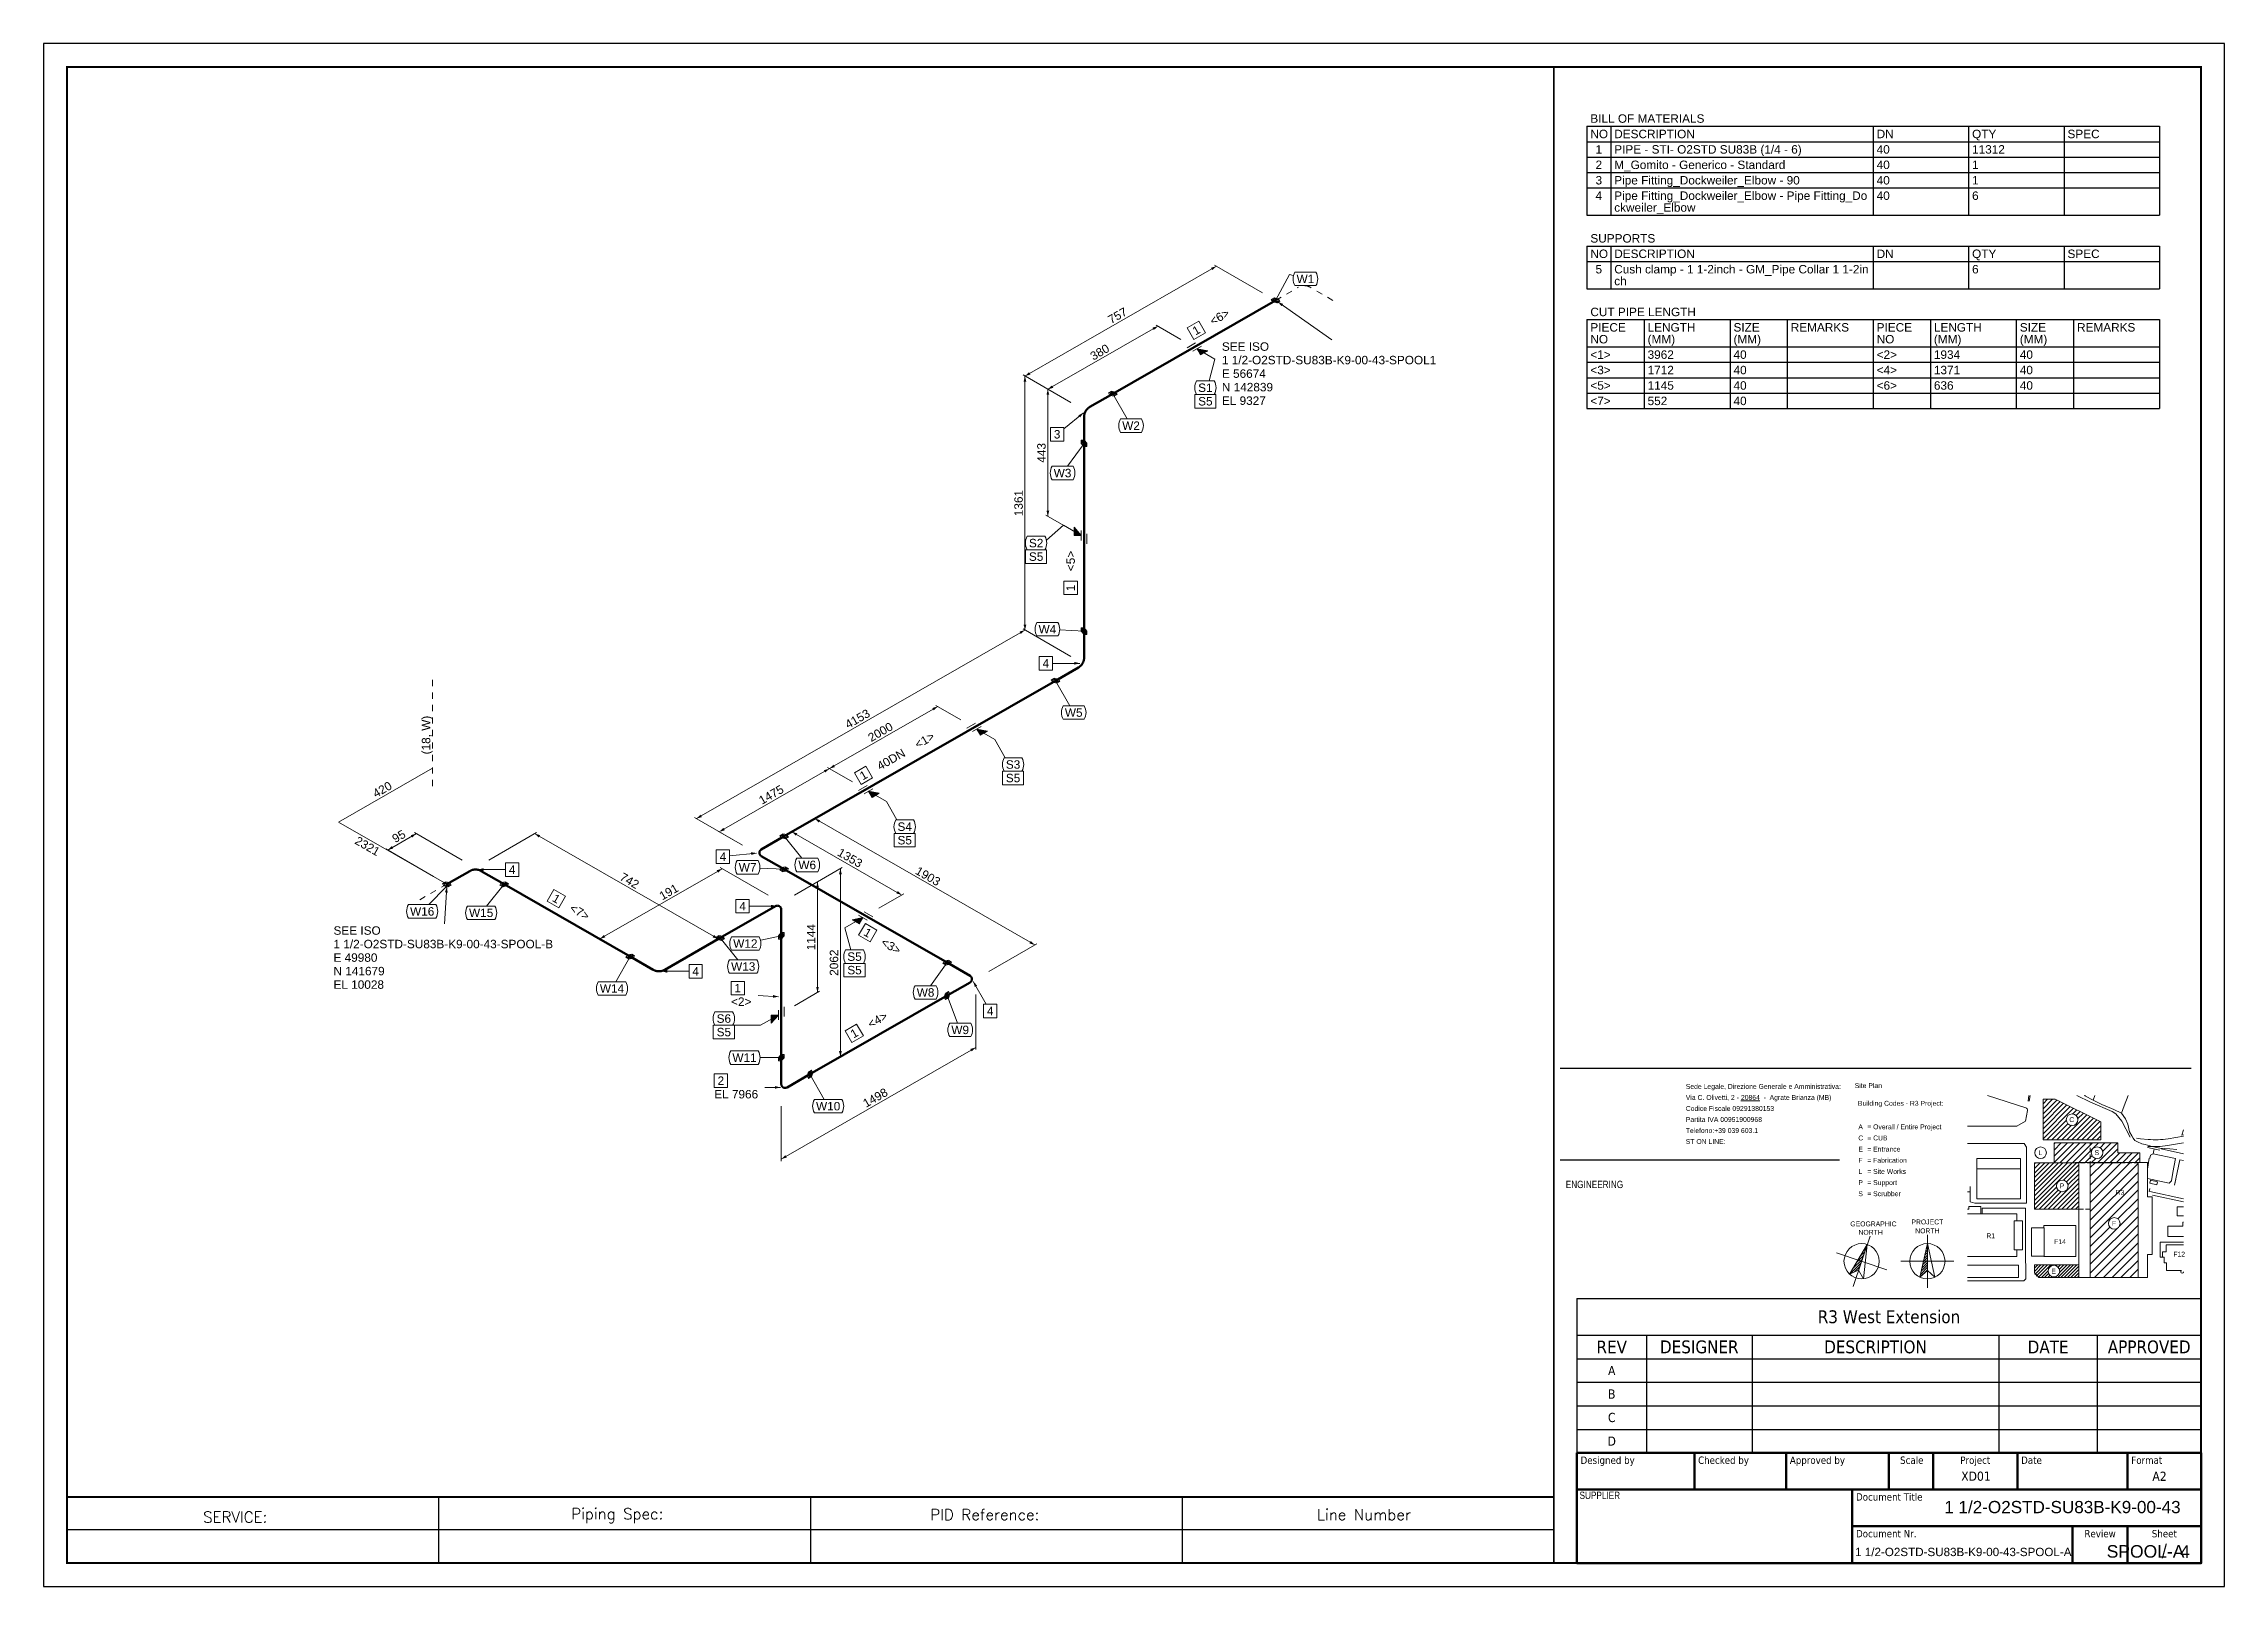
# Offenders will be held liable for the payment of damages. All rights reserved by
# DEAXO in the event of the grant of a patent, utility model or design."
# Model space of a CAD drawing. Header units: metres. Extents: x 6 to 600, y 9 to 429.
import ezdxf
from ezdxf.enums import TextEntityAlignment as Align

# ---------------------------------------------------------------- set-up
doc = ezdxf.new("R2010")
doc.units = ezdxf.units.M
doc.header["$MEASUREMENT"] = 0
for name, color, linetype, lineweight in [('BDRTEXT', 2, 'Continuous', 20), ('BOMTEXT', 2, 'Continuous', 20), ('CONTINUATION', 7, 'Continuous', 0), ('DIM', 7, 'Continuous', 0), ('G-____-TTLB-OTLN', 7, 'Continuous', 13), ('G-____-TTLB-WIDE', 7, 'Continuous', 30), ('JONTNO', 2, 'Continuous', 0), ('LEADLINE', 2, 'Continuous', 0), ('MESSAGE', 2, 'Continuous', 0), ('Pipe', 1, 'Continuous', 50), ('PTNO', 2, 'Continuous', 0), ('SYMBOL', 7, 'Continuous', 0), ('Symbol (ISO)', 7, 'Continuous', 25), ('Title (ISO)', 7, 'Continuous', 50)]:
    doc.layers.add(name, color=color, linetype=linetype, lineweight=lineweight)
doc.styles.add('Arial', font='')
doc.styles.add('Arial_1', font='', dxfattribs={"width": 0.8, "height": 2})
doc.styles.add('Note Text (ISO)', font='', dxfattribs={"height": 2.5})
doc.styles.add('RomanS', font='romans.shx')
doc.styles.add('Text Style41', font='')
doc.styles.get('Arial').set_extended_font_data('Arial')
doc.styles.get('Arial_1').set_extended_font_data('Arial')
doc.styles.get('Note Text (ISO)').set_extended_font_data('Tahoma')
doc.styles.get('Text Style41').set_extended_font_data('Tahoma')

msp = doc.modelspace()

# ---------------------------------------------------------------- texts
at = {"color": 7, "linetype": 'ByBlock', "lineweight": -2, "style": 'RomanS'}
for s, p in [('Piping Spec:', (149.93, 27.32)), ('PID Reference:', (247.72, 27.09)), ('Line Number', (353.07, 27.09)), ('SERVICE:', (49.67, 26.43))]:
    msp.add_text(s, height=3, dxfattribs=at).set_placement(p)
at = {"layer": 'BDRTEXT', "style": 'Arial'}
for s, height, p in [('1 1/2-O2STD-SU83B-K9-00-43', 3.3303, (556.11, 30.66)), ('1 1/2-O2STD-SU83B-K9-00-43-SPOOL-A', 2.2663, (529.11, 18.44)), ('SPOOL-A', 3.41, (578.75, 18.59)), ('4', 3.41, (589.5, 18.54))]:
    msp.add_text(s, height=height, dxfattribs=at).set_placement(p, align=Align.MIDDLE_CENTER)
at = {"layer": 'BOMTEXT', "style": 'Arial'}
for s, p in [('BILL OF MATERIALS', (427.53, 407.53)), ('NO', (427.53, 403.33)), ('DESCRIPTION', (434.03, 403.33)), ('DN', (505.51, 403.33)), ('QTY', (531.5, 403.33)), ('SPEC', (557.49, 403.33)), ('PIPE - STI- O2STD SU83B (1/4 - 6)', (434.03, 399.13)), ('40', (505.51, 399.13)), ('11312', (531.5, 399.13)), ('M_Gomito - Generico - Standard', (434.03, 394.93)), ('Pipe Fitting_Dockweiler_Elbow - 90', (434.03, 390.73)), ('40', (505.51, 394.93)), ('40', (505.51, 390.73)), ('1', (531.5, 394.93)), ('1', (531.5, 390.73)), ('Pipe Fitting_Dockweiler_Elbow - Pipe Fitting_Do', (434.03, 386.53)), ('40', (505.51, 386.53)), ('6', (531.5, 386.53)), ('ckweiler_Elbow', (434.03, 383.31)), ('SUPPORTS', (427.53, 374.91)), ('NO', (427.53, 370.71)), ('Cush clamp - 1 1-2inch - GM_Pipe Collar 1 1-2in', (434.03, 366.51)), ('DESCRIPTION', (434.03, 370.71)), ('DN', (505.51, 370.71)), ('QTY', (531.5, 370.71)), ('6', (531.5, 366.51)), ('SPEC', (557.49, 370.71)), ('ch', (434.03, 363.29)), ('CUT PIPE LENGTH', (427.53, 354.88)), ('PIECE', (427.53, 350.68)), ('LENGTH', (443.12, 350.68)), ('SIZE', (466.52, 350.68)), ('REMARKS', (482.11, 350.68)), ('PIECE', (505.51, 350.68)), ('LENGTH', (521.1, 350.68)), ('SIZE', (544.5, 350.68)), ('REMARKS', (560.09, 350.68)), ('<1>', (427.53, 343.26)), ('NO', (427.53, 347.46)), ('3962', (443.12, 343.26)), ('(MM)', (443.12, 347.46)), ('40', (466.52, 343.26)), ('(MM)', (466.52, 347.46)), ('<2>', (505.51, 343.26)), ('NO', (505.51, 347.46)), ('(MM)', (521.1, 347.46)), ('1934', (521.1, 343.26)), ('40', (544.5, 343.26)), ('(MM)', (544.5, 347.46)), ('<3>', (427.53, 339.06)), ('1712', (443.12, 339.06)), ('40', (466.52, 339.06)), ('<4>', (505.51, 339.06)), ('1371', (521.1, 339.06)), ('40', (544.5, 339.06)), ('<5>', (427.53, 334.86)), ('<7>', (427.53, 330.66)), ('552', (443.12, 330.66)), ('1145', (443.12, 334.86)), ('40', (466.52, 334.86)), ('40', (466.52, 330.66)), ('<6>', (505.51, 334.86)), ('636', (521.1, 334.86)), ('40', (544.5, 334.86))]:
    msp.add_text(s, height=2.3, dxfattribs=at).set_placement(p)
for s, p in [('1', (429.83, 399.13)), ('3', (429.83, 390.73)), ('2', (429.83, 394.93)), ('4', (429.83, 386.53)), ('5', (429.83, 366.51))]:
    msp.add_text(s, height=2.3, dxfattribs=at).set_placement(p, align=Align.CENTER)
at = {"layer": 'DIM', "style": 'Arial'}
for s, rotation, p in [('757', 29.83753, (298.74, 355.04)), ('380', 29.83753, (293.89, 345.08)), ('443', 90, (278.01, 317.67)), ('1361', 90, (271.78, 303.99)), ('(18, W)', 90, (110.39, 240.84)), ('4153', 29.83757, (227.91, 245.27)), ('2000', 29.83757, (234.15, 241.67)), ('420', 29.83757, (98.47, 226.02)), ('1475', 29.83757, (204.4, 224.61)), ('95', 29.83757, (102.97, 213.28)), ('2321', 330.16243, (94.43, 210.61)), ('1353', 330.16243, (225.88, 207.41)), ('742', 330.16243, (165.82, 201.19)), ('1903', 330.16243, (247.11, 202.41)), ('191', 29.83757, (176.5, 198.13)), ('1144', 90, (215.27, 185.81)), ('2062', 90, (221.5, 178.87)), ('1498', 29.83757, (232.76, 142.11))]:
    msp.add_text(s, height=2.3, rotation=rotation, dxfattribs=at).set_placement(p, align=Align.MIDDLE_CENTER)
at = {"layer": 'G-____-TTLB-OTLN', "lineweight": 9, "style": 'Arial'}
for s, p in [('Site Plan', (499.53, 144.74)), ('Building Codes - R3 Project:', (500.41, 139.92)), ('C', (557.99, 135.48)), ('A', (500.52, 133.51)), ('C', (500.52, 130.48)), ('= Overall / Entire Project', (502.95, 133.51)), ('= CUB', (502.95, 130.48)), ('E', (500.52, 127.44)), ('F', (500.52, 124.4)), ('= Entrance', (502.95, 127.44)), ('= Fabrication', (502.95, 124.4)), ('L', (549.59, 126.49)), ('S', (564.86, 126.49)), ('L', (500.52, 121.36)), ('P', (500.52, 118.33)), ('= Site Works', (502.95, 121.36)), ('= Support', (502.95, 118.33)), ('S', (500.52, 115.29)), ('= Scrubber', (502.95, 115.29)), ('P', (555.37, 117.44)), ('R3', (570.59, 115.68)), ('F', (569.6, 107.25)), ('R1', (535.39, 103.85)), ('F14', (553.88, 102.25)), ('E', (553.08, 94.24)), ('F12', (586.32, 98.84))]:
    msp.add_text(s, height=1.33, dxfattribs=at).set_placement(p)
for s, p in [('GEOGRAPHIC', (504.63, 107.09)), ('PROJECT', (519.32, 107.62)), ('NORTH', (503.86, 104.79)), ('NORTH', (519.32, 105.19))]:
    msp.add_text(s, height=1.33, dxfattribs=at).set_placement(p, align=Align.CENTER)
at = {"layer": 'G-____-TTLB-OTLN', "lineweight": 9, "attachment_point": 1}
for s, insert, char_height, width, style in [('Via C. Olivetti, 2 - ', (453.52, 142.84), 1.33, 18.1967, 'Arial'), ('Sede Legale, Direzione Generale e Amministrativa: ', (453.52, 145.84), 1.33, 52.0239, 'Arial'), ('\\L20864', (468.54, 142.84), 1.33, 6.2211, 'Arial'), ('  -  Agrate Brianza (MB) ', (473.67, 142.84), 1.33, 24.1845, 'Arial'), ('Codice Fiscale 09291380153 ', (453.52, 139.84), 1.33, 29.939, 'Arial'), ('Partita IVA 00951900968', (453.52, 136.84), 1.33, 24.9621, 'Arial'), ('Telefono:+39 039 603.1  ', (453.52, 133.84), 1.33, 25.1177, 'Arial'), ('ST ON LINE:', (453.52, 130.84), 1.33, 13.1421, 'Arial'), ('ENGINEERING', (420.83, 119.5), 2, 6.9266, 'Arial_1'), ('SUPPLIER', (424.58, 34.85), 2, 13.7249, 'Arial_1')]:
    msp.add_mtext(s, dxfattribs=dict(at, insert=insert, char_height=char_height, width=width, style=style))
at = {"layer": 'JONTNO', "style": 'Arial'}
for s, p in [('W1', (349.91, 363.88)), ('W2', (302.42, 323.92)), ('W3', (283.76, 311.01)), ('W4', (279.64, 268.5)), ('W5', (286.8, 245.81)), ('W7', (197.98, 203.66)), ('W6', (214.22, 204.33)), ('W16', (109.34, 191.67)), ('W15', (125.4, 191.29)), ('W12', (197.36, 182.92)), ('W13', (196.78, 176.67)), ('W14', (161.04, 170.69)), ('W8', (246.45, 169.61)), ('W9', (255.88, 159.42)), ('W11', (197.14, 151.86)), ('W10', (219.92, 138.65))]:
    msp.add_text(s, height=2.3, dxfattribs=at).set_placement(p, align=Align.CENTER)
for s, p in [('S1', (320.7, 334.24)), ('S5', (320.7, 330.56)), ('S2', (274.6, 291.95)), ('S5', (274.6, 288.27)), ('S3', (268.32, 231.67)), ('S5', (268.32, 227.99)), ('S4', (238.81, 214.74)), ('S5', (238.81, 211.06)), ('S5', (225.14, 179.37)), ('S5', (225.14, 175.69)), ('S6', (189.54, 162.5)), ('S5', (189.54, 158.82))]:
    msp.add_text(s, height=2.3, dxfattribs=at).set_placement(p)
at = {"layer": 'MESSAGE', "style": 'Arial'}
for s, p in [('SEE ISO', (327.16, 345.45)), ('1 1/2-O2STD-SU83B-K9-00-43-SPOOL1', (327.16, 341.77)), ('E 56674', (327.16, 338.09)), ('N 142839', (327.16, 334.41)), ('EL 9327', (327.16, 330.73)), ('SEE ISO', (85.18, 186.47)), ('1 1/2-O2STD-SU83B-K9-00-43-SPOOL-B', (85.18, 182.79)), ('E 49980', (85.18, 179.11)), ('N 141679', (85.18, 175.43)), ('EL 10028', (85.18, 171.75))]:
    msp.add_text(s, height=2.3, dxfattribs=at).set_placement(p)
at = {"layer": 'PTNO', "style": 'Arial'}
for s, rotation, p in [('1', 29.83752, (320.19, 351.03)), ('<6>', 29.83752, (326.54, 354.67)), ('<5>', 90, (285.96, 288.22)), ('1', 90, (285.96, 280.89)), ('<1>', 29.83757, (246.18, 239.44)), ('40DN', 29.83757, (237.05, 234.2)), ('1', 29.83757, (229.54, 229.89)), ('1', 330.16243, (145.89, 196.31)), ('<7>', 330.16243, (152.24, 192.66)), ('1', 330.16243, (230.7, 187.02)), ('<3>', 330.16243, (237.06, 183.38)), ('1', 29.83757, (227.02, 159.64)), ('<4>', 29.83757, (233.37, 163.29))]:
    msp.add_text(s, height=2.3, rotation=rotation, dxfattribs=at).set_placement(p, align=Align.MIDDLE_CENTER)
for s, p in [('3', (282.28, 321.57)), ('4', (279.22, 259.21)), ('4', (191.25, 206.57)), ('4', (133.85, 203.05)), ('4', (196.62, 193.1)), ('4', (183.83, 175.37)), ('4', (264.05, 164.57))]:
    msp.add_text(s, height=2.3, dxfattribs=at).set_placement(p, align=Align.CENTER)
for s, p in [('1', (194.4, 170.79)), ('<2>', (193.48, 167.11)), ('EL 7966', (188.88, 141.91)), ('2', (189.8, 145.59))]:
    msp.add_text(s, height=2.3, dxfattribs=at).set_placement(p)
at = {"layer": 'Symbol (ISO)', "attachment_point": 5, "style": 'Note Text (ISO)'}
for s, insert, char_height in [('R3 West Extension', (508.87, 82.44), 3.5), ('REV', (433.35, 74.24), 3.5), ('DESIGNER', (457.19, 74.24), 3.5), ('DESCRIPTION', (505.19, 74.24), 3.5), ('DATE', (552.21, 74.24), 3.5), ('APPROVED', (579.74, 74.24), 3.5), ('A', (433.35, 67.83), 2.5), ('B', (433.35, 61.43), 2.5), ('C', (433.35, 55.03), 2.5), ('D', (433.35, 48.62), 2.5), ('A2', (582.56, 39.05), 2.5)]:
    msp.add_mtext(s, dxfattribs=dict(at, insert=insert, char_height=char_height))
at = {"layer": 'Symbol (ISO)', "insert": (532.56, 39.05), "char_height": 2.5, "width": 3.0374, "attachment_point": 5, "style": 'Note Text (ISO)'}
msp.add_mtext('XD01', dxfattribs=at)
at = {"layer": 'Title (ISO)', "style": 'Text Style41'}
for s, p in [('Designed by', (424.87, 44.42)), ('Checked by', (456.87, 44.42)), ('Approved by', (481.87, 44.42)), ('Date', (544.87, 44.42)), ('Format', (574.87, 44.42)), ('Document Title', (499.9, 34.42)), ('Document Nr.', (499.9, 24.42))]:
    msp.add_text(s, height=2, dxfattribs=at).set_placement(p, align=Align.TOP_LEFT)
msp.add_text('Scale', height=2, dxfattribs=at).set_placement((518.25, 44.42), align=Align.TOP_RIGHT)
for s, p in [('Project', (532.37, 44.42)), ('Review', (566.37, 24.42)), ('Sheet', (583.87, 24.42))]:
    msp.add_text(s, height=2, dxfattribs=at).set_placement(p, align=Align.TOP_CENTER)
at = {"layer": 'Title (ISO)', "style": 'Note Text (ISO)'}
msp.add_text('  /  ', height=3.5, dxfattribs=at).set_placement((583.87, 18.92), align=Align.MIDDLE_CENTER)

# ---------------------------------------------------------------- linework, layer by layer
at = {"lineweight": -3}
for p, q in [((426.58, 406.58), (582.54, 406.58)), ((426.58, 406.58), (426.58, 382.36)), ((433.08, 406.58), (433.08, 382.36)), ((504.56, 406.58), (504.56, 382.36)), ((530.55, 406.58), (530.55, 382.36)), ((556.54, 406.58), (556.54, 382.36)), ((582.54, 406.58), (582.54, 382.36)), ((426.58, 402.38), (582.54, 402.38)), ((426.58, 398.18), (582.54, 398.18)), ((426.58, 393.98), (582.54, 393.98)), ((426.58, 389.78), (582.54, 389.78)), ((426.58, 382.36), (582.54, 382.36)), ((426.58, 373.96), (582.54, 373.96)), ((426.58, 373.96), (426.58, 362.34)), ((426.58, 369.76), (582.54, 369.76)), ((433.08, 373.96), (433.08, 362.34)), ((504.56, 373.96), (504.56, 362.34)), ((530.55, 373.96), (530.55, 362.34)), ((556.54, 373.96), (556.54, 362.34)), ((582.54, 373.96), (582.54, 362.34)), ((426.58, 362.34), (582.54, 362.34)), ((426.58, 353.93), (582.54, 353.93)), ((426.58, 353.93), (426.58, 329.71)), ((442.17, 353.93), (442.17, 329.71)), ((465.57, 353.93), (465.57, 329.71)), ((481.16, 353.93), (481.16, 329.71)), ((504.56, 353.93), (504.56, 329.71)), ((520.15, 353.93), (520.15, 329.71)), ((543.55, 353.93), (543.55, 329.71)), ((559.14, 353.93), (559.14, 329.71)), ((582.54, 353.93), (582.54, 329.71)), ((582.54, 353.93), (582.54, 329.71)), ((426.58, 346.51), (582.54, 346.51)), ((426.58, 342.31), (582.54, 342.31)), ((426.58, 338.11), (582.54, 338.11)), ((426.58, 333.91), (582.54, 333.91)), ((426.58, 329.71), (582.54, 329.71))]:
    msp.add_line(p, q, dxfattribs=at)
at = {"linetype": 'Continuous'}
for p, q in [((113.82, 33.42), (113.82, 15.42)), ((215.07, 33.42), (215.07, 15.42)), ((316.32, 33.42), (316.32, 15.42))]:
    msp.add_line(p, q, dxfattribs=at)
for p, q in [((417.57, 33.42), (317.57, 33.42)), ((417.57, 24.42), (12.57, 24.42))]:
    msp.add_line(p, q)
msp.add_lwpolyline([(6.22, 9.07), (600.22, 9.07), (600.22, 429.07), (6.22, 429.07)], close=True)
msp.add_lwpolyline([(12.57, 15.42, 0.508, 0.508, 0), (593.87, 15.42, 0.508, 0.508, 0), (593.87, 422.72, 0.508, 0.508, 0), (12.57, 422.72, 0.508, 0.508, 0)], format="xyseb", close=True)
at = {"linetype": 'ByBlock', "lineweight": -2}
for points in [[(417.57, 422.72, 0.5, 0.5, 0), (417.57, 15.42, 0.5, 0.5, 0)], [(417.57, 33.42, 0.5, 0.5, 0), (12.57, 33.42, 0.5, 0.5, 0)]]:
    msp.add_lwpolyline(points, format="xyseb", dxfattribs=at)
at = {"layer": 'CONTINUATION'}
for points in [[(347.7, 362.57), (348.05, 362.76)], [(351.17, 362.76), (351.12, 362.79), (351.08, 362.82), (351.03, 362.84), (350.98, 362.87), (350.93, 362.89), (350.88, 362.91), (350.83, 362.93), (350.78, 362.96), (350.73, 362.98), (350.68, 362.99), (350.62, 363.01), (350.57, 363.03), (350.52, 363.05), (350.47, 363.06), (350.41, 363.08), (350.36, 363.09), (350.31, 363.1), (350.25, 363.11), (350.2, 363.12), (350.15, 363.13), (350.09, 363.14), (350.04, 363.15), (349.98, 363.16), (349.93, 363.16), (349.87, 363.17), (349.82, 363.17), (349.76, 363.18), (349.71, 363.18), (349.65, 363.18), (349.6, 363.18), (349.55, 363.18)], [(351.52, 362.57), (351.17, 362.76)], [(341.8, 359.18), (343.28, 360.03)], [(344.75, 360.87), (346.23, 361.72)], [(354.47, 360.87), (352.99, 361.72)], [(357.42, 359.18), (355.94, 360.03)], [(110.15, 196.84), (108.67, 196)], [(113.1, 198.54), (111.62, 197.69)], [(116.05, 200.23), (114.57, 199.38)]]:
    msp.add_lwpolyline(points, dxfattribs=at)
at = {"layer": 'DIM'}
for p, q in [((273.53, 338.56), (325.7, 368.48)), ((338.2, 361.26), (325.18, 368.78)), ((279.76, 334.96), (309.75, 352.16)), ((316.02, 348.54), (309.23, 352.46)), ((286.03, 331.34), (273.01, 338.86)), ((286.03, 331.34), (273.01, 338.86)), ((273.53, 338.56), (273.53, 269.42)), ((286.03, 331.34), (279.24, 335.26)), ((286.03, 331.34), (279.24, 335.26)), ((279.76, 334.96), (279.76, 300.39)), ((286.03, 296.77), (279.24, 300.69)), ((184.04, 218.09), (273.53, 269.42)), ((286.03, 262.2), (273.01, 269.72)), ((286.03, 262.2), (273.01, 269.72)), ((220.26, 231.69), (249.78, 248.62)), ((256.05, 245), (249.26, 248.92)), ((190.27, 214.49), (220.26, 231.69)), ((226.53, 228.07), (219.74, 231.99)), ((226.53, 228.07), (219.74, 231.99)), ((107.75, 214), (99.94, 209.53)), ((120.25, 206.78), (107.23, 214.3)), ((127.46, 206.78), (140.48, 214.3)), ((139.96, 214), (189.94, 185.34)), ((196.55, 210.87), (183.52, 218.39)), ((196.55, 210.87), (189.75, 214.79)), ((203.75, 210.87), (216.77, 218.39)), ((203.75, 210.87), (210.54, 214.79)), ((210.02, 214.49), (240.01, 197.29)), ((216.25, 218.09), (276.23, 183.69)), ((112.45, 202.31), (99.42, 209.83)), ((191.04, 204.44), (157.73, 185.34)), ((203.54, 197.22), (190.52, 204.74)), ((210.74, 197.22), (223.77, 204.74)), ((223.25, 204.44), (223.25, 153.3)), ((210.74, 197.22), (217.54, 201.14)), ((217.02, 200.84), (217.02, 170.77)), ((233.74, 193.67), (240.53, 197.59)), ((170.23, 178.12), (157.21, 185.64)), ((177.44, 178.12), (190.46, 185.64)), ((263.72, 176.47), (276.75, 183.99)), ((210.74, 167.15), (217.54, 171.07)), ((260.12, 170.23), (260.12, 155.19)), ((207.14, 125.4), (260.12, 155.79)), ((210.74, 146.08), (223.77, 153.6)), ((207.14, 139.84), (207.14, 124.8))]:
    msp.add_line(p, q, dxfattribs=at)
for points in [[(86.53, 217.16), (112.14, 231.84)], [(116.05, 200.23), (86.53, 217.16)]]:
    msp.add_lwpolyline(points, dxfattribs=at)
for points in [[(325.7, 368.48), (324.58, 367.41), (324.21, 368.06)], [(309.75, 352.16), (308.64, 351.09), (308.26, 351.74)], [(273.53, 338.56), (274.64, 339.63), (275.02, 338.98)], [(273.53, 338.56), (273.9, 337.06), (273.15, 337.06)], [(279.76, 334.96), (280.14, 333.46), (279.39, 333.46)], [(279.76, 334.96), (280.88, 336.03), (281.25, 335.38)], [(279.76, 300.39), (279.39, 301.89), (280.14, 301.89)], [(273.53, 269.42), (272.41, 268.35), (272.04, 269)], [(273.53, 269.42), (273.15, 270.92), (273.9, 270.92)], [(249.78, 248.62), (248.66, 247.55), (248.29, 248.2)], [(220.26, 231.69), (219.15, 230.62), (218.77, 231.27)], [(220.26, 231.69), (221.38, 232.76), (221.75, 232.11)], [(107.75, 214), (106.63, 212.93), (106.26, 213.58)], [(139.96, 214), (141.45, 213.58), (141.08, 212.93)], [(184.04, 218.09), (185.15, 219.16), (185.53, 218.51)], [(190.27, 214.49), (191.39, 215.56), (191.76, 214.91)], [(210.02, 214.49), (211.51, 214.07), (211.13, 213.42)], [(216.25, 218.09), (217.74, 217.67), (217.37, 217.02)], [(99.94, 209.53), (101.05, 210.6), (101.43, 209.95)], [(191.04, 204.44), (189.92, 203.37), (189.55, 204.02)], [(223.25, 204.44), (223.63, 202.94), (222.88, 202.94)], [(217.02, 200.84), (217.39, 199.34), (216.64, 199.34)], [(240.01, 197.29), (238.52, 197.71), (238.89, 198.36)], [(157.73, 185.34), (158.84, 186.41), (159.21, 185.76)], [(189.94, 185.34), (188.45, 185.76), (188.83, 186.41)], [(276.23, 183.69), (274.74, 184.11), (275.12, 184.76)], [(217.02, 170.77), (216.64, 172.27), (217.39, 172.27)], [(223.25, 153.3), (222.88, 154.8), (223.63, 154.8)], [(260.12, 155.79), (259.01, 154.72), (258.63, 155.37)], [(207.14, 125.4), (208.26, 126.47), (208.63, 125.82)]]:
    msp.add_solid(points, dxfattribs=at)
at = {"layer": 'G-____-TTLB-OTLN', "lineweight": 9, "flags": 128}
for points in [[(535.72, 142.7), (546.15, 139.37)], [(547, 142.7), (546.74, 141.19)], [(547.02, 141.13), (547.29, 142.7)], [(560.06, 142.7), (563.75, 140.86)], [(562.35, 142.52), (562, 142.7)], [(562.42, 142.7), (562.35, 142.52)], [(564.96, 142.7), (564.49, 141.44)], [(573.98, 142.7), (572.94, 139.89)], [(546.59, 138.65), (546.08, 135.75)], [(566.54, 130.64), (550.82, 130.64), (550.82, 141.7), (554.14, 141.7), (566.54, 135.5), (566.54, 130.64)], [(550.82, 140.46), (552.06, 141.7)], [(550.82, 139.1), (553.42, 141.7)], [(566.54, 130.64), (566.54, 135.5), (554.14, 141.7), (550.82, 141.7), (550.82, 130.64), (566.54, 130.64)], [(550.82, 137.74), (554.56, 141.48)], [(550.82, 136.38), (555.47, 141.03)], [(550.82, 135.02), (556.37, 140.58)], [(550.82, 133.66), (557.28, 140.12)], [(550.82, 132.31), (558.19, 139.67)], [(550.82, 130.95), (559.09, 139.22)], [(555.95, 130.64), (562.72, 137.41)], [(557.31, 130.64), (563.62, 136.96)], [(558.86, 137.63), (560, 138.77)], [(559.8, 137.21), (560.91, 138.31)], [(560.26, 136.31), (561.81, 137.86)], [(564.49, 141.44), (562.35, 142.52)], [(563.75, 140.86), (569.65, 138.31)], [(567, 140.21), (564.49, 141.44)], [(567.73, 139.92), (567, 140.21)], [(570.15, 138.91), (567.73, 139.92)], [(569.65, 138.31), (570.64, 137.73)], [(570.15, 138.91), (572.24, 137.92)], [(570.64, 137.73), (572.29, 135.7)], [(572.94, 139.89), (572.24, 137.92)], [(572.24, 137.92), (573.25, 136.39)], [(543.68, 134.35), (530.26, 134.35)], [(543.68, 134.35), (546.08, 135.75)], [(551.88, 130.64), (557.21, 135.98)], [(553.23, 130.64), (557.65, 135.06)], [(554.59, 130.64), (558.57, 134.62)], [(558.67, 130.64), (564.53, 136.5)], [(560.03, 130.64), (565.44, 136.05)], [(561.39, 130.64), (566.34, 135.6)], [(562.75, 130.64), (566.54, 134.44)], [(564.11, 130.64), (566.54, 133.08)], [(565.46, 130.64), (566.54, 131.72)], [(572.29, 135.7), (574.56, 131.38)], [(573.25, 136.39), (573.95, 134.87)], [(573.95, 134.87), (574.42, 132.78)], [(574.42, 132.78), (574.98, 131.7)], [(574.98, 131.7), (575.4, 131.13)], [(575.4, 131.13), (575.85, 130.48)], [(576.25, 131.1), (577.33, 130.93)], [(577.33, 130.93), (579.42, 130.74)], [(584.88, 130.93), (589.13, 131.62)], [(589.13, 133.38), (588.62, 131.92)], [(588.62, 131.92), (589.13, 132)], [(530.26, 129.68), (545.66, 129.68)], [(544.72, 125.53), (532.77, 125.53)], [(532.77, 114.61), (532.77, 125.53)], [(544.72, 125.53), (544.72, 114.61)], [(545.66, 129.68), (546.29, 128.62)], [(546.29, 113.37), (546.29, 128.62)], [(577.23, 127.08), (571.2, 127.08), (571.2, 129.8), (553.87, 129.8), (553.87, 124.42), (548.47, 124.42), (548.47, 111.76), (560.57, 111.76), (560.57, 96.61), (548.47, 96.61), (548.47, 94.46), (549.75, 93.17), (579.3, 93.17), (579.3, 99.4), (580.58, 99.4), (580.58, 115.15), (579.3, 115.15), (579.3, 124.46), (577.23, 124.46), (577.23, 127.08)], [(553.83, 124.44), (559.19, 129.8)], [(553.87, 129.8), (553.86, 128.45), (553.85, 127.11), (553.84, 125.77), (553.83, 124.42)], [(553.85, 126.15), (557.49, 129.8)], [(553.86, 127.86), (555.79, 129.8)], [(553.87, 129.57), (554.1, 129.8)], [(571.2, 129.8), (566.87, 129.8), (562.54, 129.8), (558.21, 129.8), (553.87, 129.8)], [(555.52, 124.43), (560.89, 129.8)], [(557.22, 124.43), (562.58, 129.8)], [(558.92, 124.43), (564.28, 129.8)], [(560.62, 124.44), (565.98, 129.8)], [(562.32, 124.44), (564.21, 126.33)], [(563.67, 129.8), (563.67, 129.1)], [(563.67, 128.49), (563.67, 127.28)], [(563.67, 126.67), (563.67, 125.45)], [(563.67, 124.85), (563.67, 123.64)], [(564.02, 124.44), (565.18, 125.6)], [(565.72, 124.44), (571.07, 129.8)], [(566.36, 128.48), (567.68, 129.8)], [(567.08, 127.51), (569.37, 129.8)], [(567.42, 124.45), (571.2, 128.23)], [(569.12, 124.45), (571.75, 127.08)], [(570.82, 124.45), (573.45, 127.08)], [(571.2, 127.08), (571.2, 127.76), (571.2, 128.44), (571.2, 129.12), (571.2, 129.8)], [(577.23, 127.08), (575.73, 127.08), (574.22, 127.08), (572.71, 127.08), (571.2, 127.08)], [(572.52, 124.45), (575.15, 127.08)], [(574.22, 124.46), (576.84, 127.08)], [(575.85, 130.48), (576.56, 130.12)], [(575.92, 124.46), (577.23, 125.77)], [(576.56, 130.12), (577.78, 129.58)], [(577.23, 124.46), (577.23, 125.12), (577.23, 125.77), (577.23, 126.43), (577.23, 127.08)], [(577.78, 129.58), (578.62, 129.34)], [(578.62, 129.34), (580.51, 128.86)], [(579.27, 128.53), (582.67, 127.85)], [(579.77, 125.67), (579.3, 122.67)], [(579.91, 125.67), (580.07, 126.49)], [(580.07, 126.49), (580.8, 126.83)], [(580.51, 128.86), (582.64, 128.4)], [(581.07, 128.17), (580.78, 126.84)], [(580.78, 126.84), (586.95, 125.52)], [(582.64, 128.4), (585.38, 128.22)], [(589.13, 126.87), (582.98, 128.15)], [(589.13, 129.84), (584.72, 129.09)], [(585.38, 128.22), (587.29, 128.01)], [(586.16, 121.7), (586.95, 125.52)], [(588.09, 125.21), (586.61, 118.3)], [(588.09, 125.21), (589.13, 124.99)], [(532.77, 122.74), (544.72, 122.74)], [(548.47, 124.42), (548.47, 111.76)], [(548.47, 124.08), (548.81, 124.42)], [(548.47, 122.84), (550.05, 124.42)], [(548.47, 121.6), (551.29, 124.42)], [(548.47, 120.36), (552.53, 124.42)], [(548.47, 119.12), (553.77, 124.42)], [(548.47, 117.88), (555.01, 124.42)], [(548.47, 116.64), (556.25, 124.42)], [(548.47, 115.4), (557.48, 124.42)], [(548.47, 114.16), (558.72, 124.42)], [(548.47, 112.93), (559.96, 124.42)], [(548.47, 111.76), (548.47, 114.92), (548.47, 118.09), (548.47, 121.25), (548.47, 124.42)], [(548.47, 124.42), (551.49, 124.42), (554.52, 124.42), (557.55, 124.42), (560.57, 124.42)], [(552.25, 111.76), (560.57, 120.08)], [(553.49, 111.76), (560.57, 118.84)], [(553.83, 124.42), (559.68, 124.43), (565.53, 124.44), (571.38, 124.45), (577.23, 124.46)], [(553.88, 124.42), (554.98, 124.42)], [(555.58, 124.42), (556.8, 124.42)], [(556.41, 119.63), (560.57, 123.79)], [(557.2, 119.18), (560.57, 122.55)], [(557.41, 124.42), (558.62, 124.42)], [(557.61, 118.36), (560.57, 121.32)], [(559.23, 124.42), (560.44, 124.42)], [(560.57, 122.95), (560.57, 124.42)], [(560.57, 124.42), (560.57, 121.26), (560.57, 118.09), (560.57, 114.92), (560.57, 111.76)], [(560.57, 121.13), (560.57, 122.34)], [(560.57, 119.3), (560.57, 120.52)], [(561.05, 124.42), (562.26, 124.42)], [(562.87, 124.42), (564.09, 124.42)], [(563.67, 123.03), (563.67, 121.81)], [(563.67, 121.21), (563.67, 119.99)], [(563.67, 119.38), (563.67, 118.17)], [(563.69, 115.93), (572.19, 124.43)], [(563.69, 113.54), (574.58, 124.43)], [(563.69, 124.42), (566.95, 124.42), (570.21, 124.42), (573.46, 124.43), (576.72, 124.43)], [(563.69, 123.11), (565, 124.42)], [(563.69, 120.72), (567.4, 124.42)], [(563.69, 118.33), (569.79, 124.42)], [(563.69, 93.17), (563.69, 100.98), (563.69, 108.8), (563.69, 116.61), (563.69, 124.42)], [(563.69, 111.14), (576.72, 124.17)], [(563.69, 108.75), (576.72, 121.77)], [(563.69, 106.36), (576.72, 119.38)], [(564.69, 124.42), (565.9, 124.42)], [(566.51, 124.42), (567.73, 124.42)], [(568.34, 124.42), (569.55, 124.42)], [(570.16, 124.42), (571.37, 124.42)], [(571.98, 124.42), (573.19, 124.42)], [(573.8, 124.42), (575.01, 124.42)], [(575.62, 124.42), (576.72, 124.42)], [(576.72, 123.7), (576.72, 124.46)], [(576.72, 124.46), (577.23, 124.46)], [(576.72, 124.43), (576.72, 116.61), (576.72, 108.8), (576.72, 100.99), (576.72, 93.17)], [(576.72, 121.88), (576.72, 123.09)], [(576.72, 120.06), (576.72, 121.27)], [(576.72, 118.23), (576.72, 119.45)], [(579.3, 120.07), (585.17, 118.85)], [(580.11, 119.62), (579.94, 118.81)], [(579.94, 118.81), (581.83, 118.41)], [(582, 119.22), (580.11, 119.62)], [(581.83, 118.41), (582, 119.22)], [(585.81, 119.51), (585.17, 118.85)], [(586.16, 121.7), (585.81, 119.51)], [(586.97, 119.97), (586.61, 118.3)], [(530.26, 116.44), (530.96, 116.44)], [(530.96, 117.94), (530.96, 113.79)], [(532.25, 113.37), (530.96, 113.79)], [(532.25, 113.37), (546.29, 113.37)], [(544.72, 114.61), (532.77, 114.61)], [(548.54, 111.76), (554.52, 117.74)], [(549.78, 111.76), (554.98, 116.96)], [(551.01, 111.76), (555.8, 116.54)], [(554.73, 111.76), (560.57, 117.6)], [(555.97, 111.76), (560.57, 116.36)], [(557.21, 111.76), (560.57, 115.12)], [(558.45, 111.76), (560.57, 113.88)], [(560.57, 117.48), (560.57, 118.7)], [(560.57, 115.66), (560.57, 116.87)], [(560.57, 113.84), (560.57, 115.06)], [(560.57, 111.76), (560.57, 113.23)], [(563.67, 117.56), (563.67, 116.34)], [(563.67, 115.74), (563.67, 114.52)], [(563.67, 113.91), (563.67, 112.7)], [(563.69, 103.96), (576.72, 116.98)], [(571.24, 109.11), (576.72, 114.59)], [(576.72, 116.41), (576.72, 117.63)], [(576.72, 114.59), (576.72, 115.8)], [(576.72, 112.77), (576.72, 113.98)], [(579.78, 116.56), (579.95, 117.37)], [(589.13, 114.59), (579.93, 116.53)], [(580.68, 115.53), (589.13, 113.76)], [(530.58, 111.76), (530.26, 111.76)], [(530.26, 110.47), (543.68, 110.47)], [(533.86, 112.53), (530.58, 112.53)], [(530.58, 112.53), (530.58, 111.76)], [(533.86, 110.47), (533.86, 112.53)], [(546.02, 112.07), (534.29, 112.07)], [(534.29, 112.07), (534.29, 110.47)], [(542.99, 108.61), (545.23, 108.61)], [(542.99, 100.7), (542.99, 108.61)], [(543.68, 110.47), (543.68, 108.61)], [(545.23, 108.61), (545.23, 100.7)], [(546.02, 112.07), (546.02, 98.71)], [(560.57, 111.76), (557.55, 111.76), (554.52, 111.76), (551.49, 111.76), (548.47, 111.76)], [(551, 107.35), (559.73, 107.35)], [(551, 106.69), (551, 107.35)], [(559.69, 111.76), (560.57, 112.64)], [(559.73, 107.35), (559.73, 98.86)], [(560.57, 111.76), (561.82, 111.76)], [(562.42, 111.76), (563.67, 111.76)], [(563.67, 112.09), (563.67, 110.88)], [(563.67, 110.27), (563.67, 109.06)], [(563.67, 108.45), (563.67, 107.24)], [(563.69, 96.78), (576.72, 109.8)], [(563.69, 94.38), (576.72, 107.41)], [(571.55, 107.03), (576.72, 112.2)], [(576.72, 110.95), (576.72, 112.16)], [(576.72, 109.12), (576.72, 110.34)], [(576.72, 107.3), (576.72, 108.52)], [(584.81, 104.34), (584.81, 107.13)], [(584.81, 107.13), (588.89, 107.13)], [(587.39, 109.92), (587.39, 112.42)], [(587.39, 112.42), (589.13, 112.42)], [(589.13, 109.92), (587.39, 109.92)], [(588.89, 108.2), (589.13, 108.2)], [(588.89, 107.13), (588.89, 108.2)], [(498.1, 94.08), (502.96, 102.13)], [(502.96, 102.13), (498.1, 94.08), (500.6, 95.16), (502.96, 102.13)], [(503.73, 104.41), (499.1, 90.74)], [(502.96, 102.13), (501.93, 92.79)], [(501.98, 100.51), (502.63, 101.16)], [(501.98, 100.51), (502.63, 101.16)], [(517.3, 93.21), (519.32, 102.38)], [(519.32, 102.38), (517.3, 93.21), (519.32, 95.02), (519.32, 102.38)], [(519, 100.92), (519.32, 101.24)], [(519, 100.92), (519.32, 101.24)], [(519.19, 101.78), (519.32, 101.91)], [(519.19, 101.78), (519.32, 101.91)], [(519.32, 104.79), (519.32, 90.36)], [(519.32, 102.38), (521.34, 93.21)], [(547.69, 106.69), (551.13, 106.69)], [(547.69, 98.97), (547.69, 106.69)], [(551.13, 106.69), (551.13, 98.97)], [(563.67, 106.63), (563.67, 105.41)], [(563.67, 104.81), (563.67, 103.59)], [(563.67, 102.98), (563.67, 101.77)], [(563.67, 101.16), (563.67, 99.94)], [(563.69, 101.57), (569.02, 106.89)], [(563.69, 99.17), (571.11, 106.59)], [(564.88, 93.17), (576.72, 105.01)], [(567.27, 93.17), (576.72, 102.62)], [(576.72, 105.48), (576.72, 106.69)], [(576.72, 103.66), (576.72, 104.87)], [(576.72, 101.83), (576.72, 103.05)], [(576.72, 100.01), (576.72, 101.23)], [(582.73, 102.75), (582.73, 98.66)], [(582.73, 102.75), (589.13, 102.74)], [(584.41, 102.09), (589.13, 102.09)], [(584.41, 100.19), (584.41, 102.09)], [(589.13, 104.34), (584.81, 104.34)], [(494.58, 99.88), (508.25, 95.26)], [(500.6, 95.16), (498.1, 94.08)], [(498.29, 94.16), (501.27, 97.15)], [(498.29, 94.16), (501.27, 97.15)], [(498.95, 95.49), (501.61, 98.15)], [(498.95, 95.49), (501.61, 98.15)], [(499.45, 94.66), (500.93, 96.14)], [(499.45, 94.66), (500.93, 96.14)], [(499.96, 97.17), (501.95, 99.15)], [(499.96, 97.17), (501.95, 99.15)], [(501.93, 92.79), (500.6, 95.16)], [(500.97, 98.84), (502.29, 100.16)], [(500.97, 98.84), (502.29, 100.16)], [(512.11, 97.57), (526.54, 97.57)], [(517.31, 93.25), (519.32, 95.26)], [(517.31, 93.25), (519.32, 95.26)], [(517.5, 94.11), (519.32, 95.93)], [(517.5, 94.11), (519.32, 95.93)], [(517.69, 94.96), (519.32, 96.59)], [(517.69, 94.96), (519.32, 96.59)], [(517.88, 95.81), (519.32, 97.26)], [(517.88, 95.81), (519.32, 97.26)], [(518.06, 96.66), (519.32, 97.92)], [(518.06, 96.66), (519.32, 97.92)], [(518.25, 97.52), (519.32, 98.59)], [(518.25, 97.52), (519.32, 98.59)], [(518.44, 98.37), (519.32, 99.25)], [(518.44, 98.37), (519.32, 99.25)], [(518.63, 99.22), (519.32, 99.92)], [(518.63, 99.22), (519.32, 99.92)], [(518.81, 100.07), (519.32, 100.58)], [(518.81, 100.07), (519.32, 100.58)], [(543.68, 98.83), (530.26, 98.83)], [(544.15, 96.53), (530.26, 96.53)], [(545.23, 100.7), (542.99, 100.7)], [(543.68, 100.7), (543.68, 98.83)], [(544.15, 96.53), (544.15, 93.19)], [(546.12, 95.33), (546.02, 98.71)], [(546.12, 92.81), (546.12, 95.33)], [(551.13, 98.97), (547.69, 98.97)], [(548.47, 96.59), (548.48, 96.61)], [(548.47, 95.7), (549.37, 96.61)], [(548.47, 94.81), (550.26, 96.61)], [(548.47, 96.61), (551.49, 96.61), (554.52, 96.61), (557.55, 96.61), (560.57, 96.61)], [(548.47, 94.46), (548.47, 95), (548.47, 95.53), (548.47, 96.07), (548.47, 96.61)], [(548.55, 94.01), (551.15, 96.61)], [(548.92, 93.49), (552.04, 96.61)], [(549.52, 93.2), (552.93, 96.61)], [(551, 98.86), (551, 98.97)], [(559.73, 98.86), (551, 98.86)], [(553.66, 96.45), (553.82, 96.61)], [(554.42, 96.32), (554.71, 96.61)], [(554.83, 93.17), (558.27, 96.61)], [(554.94, 95.95), (555.6, 96.61)], [(555.26, 95.38), (556.49, 96.61)], [(555.32, 94.55), (557.38, 96.61)], [(555.72, 93.17), (559.16, 96.61)], [(556.61, 93.17), (560.05, 96.61)], [(557.5, 93.17), (560.57, 96.24)], [(558.39, 93.17), (560.57, 95.35)], [(560.57, 95.19), (560.57, 96.61)], [(560.57, 96.61), (560.57, 95.75), (560.57, 94.89), (560.57, 94.03), (560.57, 93.17)], [(563.67, 99.34), (563.67, 98.12)], [(563.67, 97.52), (563.67, 96.3)], [(563.67, 95.7), (563.67, 94.48)], [(569.66, 93.17), (576.72, 100.22)], [(572.06, 93.17), (576.72, 97.83)], [(574.45, 93.17), (576.72, 95.44)], [(576.72, 98.19), (576.72, 99.41)], [(576.72, 96.37), (576.72, 97.58)], [(576.72, 94.55), (576.72, 95.76)], [(583.8, 98.66), (582.73, 98.66)], [(584.41, 100.19), (583.39, 100.19)], [(583.39, 100.19), (583.39, 98.66)], [(583.8, 98.66), (583.8, 97.16)], [(583.8, 97.16), (584.48, 97.16)], [(584.48, 95.03), (584.48, 97.16)], [(519.32, 95.02), (517.3, 93.21)], [(521.34, 93.21), (519.32, 95.02)], [(530.26, 93.19), (544.15, 93.19)], [(530.26, 92.29), (545.6, 92.29)], [(545.6, 92.29), (546.12, 92.81)], [(560.57, 93.17), (557.87, 93.17), (555.16, 93.17), (552.46, 93.17), (549.75, 93.17)], [(550.38, 93.17), (552.21, 95)], [(551.27, 93.17), (552.34, 94.24)], [(552.16, 93.17), (552.72, 93.73)], [(553.05, 93.17), (553.28, 93.4)], [(553.94, 93.17), (554.12, 93.35)], [(559.28, 93.17), (560.57, 94.46)], [(560.17, 93.17), (560.57, 93.57)], [(560.57, 93.17), (560.57, 94.59)], [(563.67, 93.87), (563.67, 93.17)], [(576.72, 93.17), (573.46, 93.17), (570.21, 93.17), (566.95, 93.17), (563.69, 93.17)], [(576.72, 93.17), (576.72, 93.94)], [(584.48, 95.03), (588.49, 95.03)]]:
    msp.add_lwpolyline(points, dxfattribs=at)
at = {"layer": 'G-____-TTLB-OTLN', "lineweight": 9}
for centre, radius in [((558.74, 136.12), 1.58), ((550.17, 127.13), 1.58), ((565.55, 127.13), 1.58), ((556.06, 118.09), 1.58), ((570.24, 107.89), 1.58), ((501.42, 97.57), 4.81), ((519.32, 97.57), 4.81), ((553.78, 94.89), 1.58)]:
    msp.add_circle(centre, radius, dxfattribs=at)
for centre, radius, start, end in [((545.95, 138.76), 0.645, 350.113, 72.296), ((581.41, 152.11), 21.46, 264.68913, 279.30213), ((581.14, 150.25), 21.46, 265.20394, 279.61594), ((588.71, 94.72), 0.384, 113.88013, 357.76313), ((589.94, 94.65), 0.83, 174.50295, 189.64395)]:
    msp.add_arc(centre, radius, start, end, dxfattribs=at)
at = {"layer": 'G-____-TTLB-WIDE'}
for p, q in [((419.34, 150.15), (591.19, 150.15)), ((419.34, 125.15), (495.43, 125.15))]:
    msp.add_line(p, q, dxfattribs=at)
at = {"layer": 'JONTNO'}
for p, q in [((347.05, 366.87), (352.77, 366.87)), ((347.05, 363.19), (352.77, 363.19)), ((320.24, 337.23), (325.07, 337.23)), ((320.24, 333.55), (325.07, 333.55)), ((299.56, 326.91), (305.28, 326.91)), ((299.56, 323.23), (305.28, 323.23)), ((280.9, 314), (286.62, 314)), ((280.9, 310.32), (286.62, 310.32)), ((274.14, 294.94), (278.97, 294.94)), ((274.14, 291.26), (278.97, 291.26)), ((276.79, 271.49), (282.5, 271.49)), ((276.79, 267.81), (282.5, 267.81)), ((283.95, 248.8), (289.66, 248.8)), ((283.95, 245.12), (289.66, 245.12)), ((267.86, 234.66), (272.69, 234.66)), ((267.86, 230.98), (272.69, 230.98)), ((238.35, 217.73), (243.18, 217.73)), ((238.35, 214.05), (243.18, 214.05)), ((195.12, 206.65), (200.83, 206.65)), ((195.12, 202.97), (200.83, 202.97)), ((211.37, 207.32), (217.08, 207.32)), ((211.37, 203.64), (217.08, 203.64)), ((105.59, 194.66), (113.08, 194.66)), ((105.59, 190.98), (113.08, 190.98)), ((121.65, 194.28), (129.15, 194.28)), ((121.65, 190.6), (129.15, 190.6)), ((193.61, 185.91), (201.1, 185.91)), ((193.04, 179.66), (200.53, 179.66)), ((193.61, 182.23), (201.1, 182.23)), ((224.68, 182.36), (229.51, 182.36)), ((224.68, 178.68), (229.51, 178.68)), ((157.3, 173.68), (164.79, 173.68)), ((193.04, 175.98), (200.53, 175.98)), ((243.59, 172.6), (249.31, 172.6)), ((157.3, 170), (164.79, 170)), ((243.59, 168.92), (249.31, 168.92)), ((189.08, 165.49), (193.91, 165.49)), ((189.08, 161.81), (193.91, 161.81)), ((253.02, 162.41), (258.74, 162.41)), ((193.39, 154.85), (200.89, 154.85)), ((253.02, 158.73), (258.74, 158.73)), ((193.39, 151.17), (200.89, 151.17)), ((216.17, 141.64), (223.67, 141.64)), ((216.17, 137.96), (223.67, 137.96))]:
    msp.add_line(p, q, dxfattribs=at)
for points in [[(319.78, 329.87), (319.78, 333.55), (325.53, 333.55), (325.53, 329.87)], [(273.68, 287.58), (273.68, 291.26), (279.43, 291.26), (279.43, 287.58)], [(267.4, 227.3), (267.4, 230.98), (273.15, 230.98), (273.15, 227.3)], [(237.89, 210.37), (237.89, 214.05), (243.64, 214.05), (243.64, 210.37)], [(224.22, 175), (224.22, 178.68), (229.97, 178.68), (229.97, 175)], [(188.62, 158.13), (188.62, 161.81), (194.37, 161.81), (194.37, 158.13)]]:
    msp.add_lwpolyline(points, close=True, dxfattribs=at)
for centre, start, end in [((350.24, 365.03), 150, 210), ((349.58, 365.03), 330, 30), ((323.43, 335.39), 150, 210), ((321.89, 335.39), 330, 30), ((302.75, 325.07), 150, 210), ((302.09, 325.07), 330, 30), ((284.09, 312.16), 150, 210), ((283.43, 312.16), 330, 30), ((277.32, 293.1), 150, 210), ((275.78, 293.1), 330, 30), ((279.97, 269.65), 150, 210), ((279.32, 269.65), 330, 30), ((287.13, 246.96), 150, 210), ((286.47, 246.96), 330, 30), ((271.05, 232.82), 150, 210), ((269.5, 232.82), 330, 30), ((241.53, 215.89), 150, 210), ((239.99, 215.89), 330, 30), ((198.3, 204.81), 150, 210), ((197.65, 204.81), 330, 30), ((214.55, 205.48), 150, 210), ((213.9, 205.48), 330, 30), ((108.78, 192.82), 150, 210), ((109.9, 192.82), 330, 30), ((124.84, 192.44), 150, 210), ((125.96, 192.44), 330, 30), ((196.8, 184.07), 150, 210), ((197.92, 184.07), 330, 30), ((196.22, 177.82), 150, 210), ((197.34, 177.82), 330, 30), ((227.87, 180.52), 150, 210), ((226.33, 180.52), 330, 30), ((160.48, 171.84), 150, 210), ((161.6, 171.84), 330, 30), ((246.78, 170.76), 150, 210), ((246.12, 170.76), 330, 30), ((192.26, 163.65), 150, 210), ((190.72, 163.65), 330, 30), ((256.21, 160.57), 150, 210), ((255.55, 160.57), 330, 30), ((196.58, 153.01), 150, 210), ((197.7, 153.01), 330, 30), ((219.36, 139.8), 150, 210), ((220.48, 139.8), 330, 30)]:
    msp.add_arc(centre, 3.68, start, end, dxfattribs=at)
at = {"layer": 'LEADLINE'}
for p, q in [((345.58, 366.19), (341.8, 359.18)), ((346.59, 365.92), (345.58, 366.19)), ((357.15, 348.44), (342.42, 358.75)), ((323.66, 337.23), (325.27, 343.2)), ((301.36, 326.91), (297.44, 333.74)), ((284.09, 324.19), (289.47, 328.55)), ((285.1, 314), (289.64, 320.25)), ((279.43, 293.85), (283.98, 297.95)), ((282.96, 269.48), (289.63, 269.13)), ((281.03, 260.36), (288.47, 260.36)), ((285.75, 248.8), (281.83, 255.64)), ((268.16, 234.66), (265.3, 239.66)), ((238.65, 217.73), (235.79, 222.73)), ((193.06, 207.91), (200.44, 208.71)), ((212.74, 207.32), (207.95, 213.27)), ((132.05, 204.2), (124.6, 204.22)), ((201.29, 204.64), (207.96, 204.31)), ((111.13, 194.66), (115.85, 199.49)), ((115.45, 189.46), (116.01, 199.48)), ((115.85, 199.49), (116.05, 200.23)), ((126.88, 194.28), (131.67, 200.23)), ((198.43, 194.25), (205.87, 194.25)), ((195.29, 179.66), (190.49, 185.6)), ((201.56, 184.96), (207.14, 186.15)), ((226.1, 182.36), (224.48, 188.33)), ((162.1, 173.68), (166.02, 180.52)), ((247.78, 172.6), (252.31, 178.87)), ((182.03, 176.52), (174.58, 176.52)), ((263, 167.56), (259.45, 173.74)), ((200.83, 169.9), (206.39, 169.61)), ((255.18, 162.41), (252.32, 169.92)), ((194.37, 161.81), (201.49, 161.81)), ((201.35, 153.01), (207.14, 153.01)), ((202.63, 144.9), (206.91, 144.9)), ((218.87, 141.64), (214.95, 148.47))]:
    msp.add_line(p, q, dxfattribs=at)
for points in [[(342.42, 358.75), (343.86, 358.2), (343.43, 357.58)], [(289.47, 328.55), (288.54, 327.31), (288.07, 327.89)], [(288.47, 260.36), (286.97, 259.99), (286.97, 260.74)], [(200.44, 208.71), (198.99, 208.18), (198.91, 208.92)], [(124.6, 204.22), (126.11, 204.59), (126.1, 203.84)], [(116.01, 199.48), (116.3, 197.96), (115.55, 198)], [(205.87, 194.25), (204.37, 193.87), (204.37, 194.62)], [(174.58, 176.52), (176.08, 176.89), (176.08, 176.14)], [(259.45, 173.74), (260.52, 172.62), (259.87, 172.25)], [(206.39, 169.61), (204.88, 169.32), (204.92, 170.07)], [(206.91, 144.9), (205.41, 144.53), (205.41, 145.28)]]:
    msp.add_solid(points, dxfattribs=at)
at = {"layer": 'Pipe'}
for points in [[(297.44, 333.74), (341.8, 359.18)], [(297.44, 333.74), (291.2, 330.16)], [(291.2, 330.16), (291.11, 330.1), (291.02, 330.04), (290.93, 329.98), (290.85, 329.92), (290.76, 329.86), (290.68, 329.79), (290.61, 329.72), (290.53, 329.64), (290.46, 329.57), (290.39, 329.49), (290.32, 329.41), (290.26, 329.32), (290.2, 329.24), (290.14, 329.15), (290.08, 329.06), (290.03, 328.97), (289.98, 328.88), (289.93, 328.78), (289.89, 328.69), (289.85, 328.59), (289.81, 328.49), (289.78, 328.39), (289.75, 328.29), (289.72, 328.19), (289.7, 328.09), (289.68, 327.98), (289.66, 327.88), (289.65, 327.77), (289.64, 327.67), (289.64, 327.56), (289.64, 327.46)], [(289.64, 320.26), (289.64, 327.46)], [(289.64, 269.12), (289.64, 320.26)], [(289.64, 269.12), (289.64, 261.92)], [(288.07, 259.22), (288.16, 259.28), (288.25, 259.33), (288.34, 259.39), (288.42, 259.46), (288.51, 259.52), (288.59, 259.59), (288.66, 259.66), (288.74, 259.74), (288.81, 259.81), (288.88, 259.89), (288.95, 259.97), (289.01, 260.05), (289.08, 260.14), (289.13, 260.23), (289.19, 260.32), (289.24, 260.41), (289.29, 260.5), (289.34, 260.59), (289.38, 260.69), (289.42, 260.79), (289.46, 260.89), (289.49, 260.99), (289.52, 261.09), (289.55, 261.19), (289.57, 261.29), (289.59, 261.4), (289.61, 261.5), (289.62, 261.6), (289.63, 261.71), (289.63, 261.81), (289.64, 261.92)], [(281.83, 255.64), (207.95, 213.27)], [(281.83, 255.64), (288.07, 259.22)], [(201.71, 209.69), (201.65, 209.65), (201.59, 209.61), (201.54, 209.56), (201.49, 209.52), (201.44, 209.46), (201.4, 209.41), (201.36, 209.35), (201.32, 209.29), (201.29, 209.23), (201.26, 209.17), (201.24, 209.1), (201.22, 209.03), (201.2, 208.96), (201.19, 208.89), (201.19, 208.83), (201.19, 208.76), (201.19, 208.69), (201.2, 208.62), (201.22, 208.55), (201.24, 208.48), (201.26, 208.41), (201.29, 208.35), (201.32, 208.29), (201.36, 208.23), (201.4, 208.17), (201.44, 208.12), (201.49, 208.06), (201.54, 208.02), (201.59, 207.97), (201.65, 207.93), (201.71, 207.89)], [(207.95, 213.27), (201.71, 209.69)], [(116.05, 200.23), (122.29, 203.81)], [(125.42, 203.81), (125.32, 203.86), (125.23, 203.91), (125.13, 203.95), (125.04, 203.99), (124.94, 204.03), (124.84, 204.07), (124.74, 204.1), (124.64, 204.13), (124.53, 204.15), (124.43, 204.17), (124.33, 204.19), (124.22, 204.2), (124.12, 204.21), (124.01, 204.22), (123.91, 204.22), (123.8, 204.22), (123.7, 204.22), (123.59, 204.21), (123.49, 204.2), (123.38, 204.19), (123.28, 204.17), (123.17, 204.15), (123.07, 204.13), (122.97, 204.1), (122.87, 204.07), (122.77, 204.03), (122.67, 203.99), (122.57, 203.95), (122.48, 203.91), (122.39, 203.86), (122.29, 203.81)], [(131.66, 200.23), (125.42, 203.81)], [(207.95, 204.31), (201.71, 207.89)], [(207.95, 204.31), (252.32, 178.87)], [(131.66, 200.23), (166.03, 180.52)], [(190.49, 185.59), (205.58, 194.25)], [(207.14, 193.34), (207.14, 193.41), (207.13, 193.48), (207.12, 193.55), (207.11, 193.62), (207.09, 193.69), (207.06, 193.75), (207.03, 193.82), (207, 193.88), (206.96, 193.94), (206.92, 193.99), (206.87, 194.05), (206.82, 194.1), (206.77, 194.15), (206.71, 194.19), (206.65, 194.23), (206.59, 194.26), (206.53, 194.29), (206.46, 194.32), (206.4, 194.34), (206.33, 194.36), (206.26, 194.37), (206.19, 194.38), (206.12, 194.39), (206.05, 194.38), (205.98, 194.38), (205.91, 194.37), (205.84, 194.35), (205.77, 194.33), (205.71, 194.31), (205.64, 194.28), (205.58, 194.25)], [(207.14, 186.14), (207.14, 193.34)], [(190.49, 185.59), (175.4, 176.93)], [(207.14, 153), (207.14, 186.14)], [(166.03, 180.52), (172.27, 176.93)], [(252.32, 178.87), (258.56, 175.29)], [(172.27, 176.93), (172.37, 176.88), (172.46, 176.83), (172.55, 176.79), (172.65, 176.75), (172.75, 176.71), (172.85, 176.68), (172.95, 176.64), (173.05, 176.62), (173.15, 176.59), (173.26, 176.57), (173.36, 176.55), (173.47, 176.54), (173.57, 176.53), (173.68, 176.52), (173.78, 176.52), (173.89, 176.52), (173.99, 176.52), (174.1, 176.53), (174.2, 176.54), (174.31, 176.55), (174.41, 176.57), (174.51, 176.59), (174.62, 176.62), (174.72, 176.64), (174.82, 176.68), (174.92, 176.71), (175.02, 176.75), (175.11, 176.79), (175.21, 176.83), (175.3, 176.88), (175.4, 176.93)], [(252.32, 169.91), (258.56, 173.49)], [(258.56, 173.49), (258.62, 173.53), (258.68, 173.57), (258.73, 173.62), (258.78, 173.66), (258.83, 173.72), (258.87, 173.77), (258.91, 173.83), (258.95, 173.89), (258.98, 173.95), (259.01, 174.01), (259.03, 174.08), (259.05, 174.15), (259.06, 174.22), (259.07, 174.28), (259.08, 174.35), (259.08, 174.42), (259.07, 174.49), (259.06, 174.56), (259.05, 174.63), (259.03, 174.7), (259.01, 174.77), (258.98, 174.83), (258.95, 174.89), (258.91, 174.95), (258.87, 175.01), (258.83, 175.06), (258.78, 175.12), (258.73, 175.16), (258.68, 175.21), (258.62, 175.25), (258.56, 175.29)], [(214.95, 148.48), (252.32, 169.91)], [(207.14, 153), (207.14, 145.8)], [(207.14, 145.8), (207.15, 145.73), (207.15, 145.66), (207.17, 145.59), (207.18, 145.52), (207.2, 145.46), (207.23, 145.39), (207.26, 145.33), (207.29, 145.27), (207.33, 145.21), (207.37, 145.15), (207.42, 145.1), (207.47, 145.05), (207.52, 145), (207.58, 144.96), (207.63, 144.92), (207.69, 144.88), (207.76, 144.85), (207.82, 144.83), (207.89, 144.8), (207.96, 144.79), (208.03, 144.77), (208.1, 144.76), (208.17, 144.76), (208.24, 144.76), (208.31, 144.77), (208.38, 144.78), (208.45, 144.79), (208.51, 144.81), (208.58, 144.84), (208.64, 144.87), (208.71, 144.9)], [(214.95, 148.48), (208.71, 144.9)]]:
    msp.add_lwpolyline(points, dxfattribs=at)
at = {"layer": 'PTNO'}
for points in [[(319.54, 348.53), (317.71, 351.72), (320.84, 353.52), (322.67, 350.33)], [(280.47, 320.88), (280.47, 324.56), (284.09, 324.56), (284.09, 320.88)], [(287.8, 279.08), (284.12, 279.08), (284.12, 282.7), (287.8, 282.7)], [(277.41, 258.52), (277.41, 262.2), (281.03, 262.2), (281.03, 258.52)], [(228.89, 227.4), (227.06, 230.59), (230.2, 232.39), (232.03, 229.2)], [(189.44, 205.88), (189.44, 209.56), (193.06, 209.56), (193.06, 205.88)], [(132.05, 202.36), (132.05, 206.04), (135.66, 206.04), (135.66, 202.36)], [(143.41, 195.61), (145.24, 198.8), (148.38, 197), (146.54, 193.81)], [(194.81, 192.41), (194.81, 196.09), (198.43, 196.09), (198.43, 192.41)], [(228.22, 186.33), (230.05, 189.52), (233.19, 187.72), (231.35, 184.53)], [(182.03, 174.68), (182.03, 178.36), (185.64, 178.36), (185.64, 174.68)], [(193.48, 170.1), (193.48, 173.78), (197.1, 173.78), (197.1, 170.1)], [(262.25, 163.88), (262.25, 167.56), (265.86, 167.56), (265.86, 163.88)], [(226.36, 157.15), (224.53, 160.34), (227.67, 162.14), (229.5, 158.95)], [(188.88, 144.9), (188.88, 148.58), (192.5, 148.58), (192.5, 144.9)]]:
    msp.add_lwpolyline(points, close=True, dxfattribs=at)
at = {"layer": 'SYMBOL'}
for points in [[(340.63, 359.4), (341.42, 359.85)], [(340.63, 359.4), (342.57, 359.62)], [(341.4, 358.95), (340.63, 359.4)], [(341.02, 358.73), (340.63, 359.4)], [(341.42, 359.85), (341.02, 358.73)], [(341.02, 358.73), (342.97, 358.96)], [(342.18, 358.5), (341.02, 358.73)], [(342.97, 358.96), (341.4, 358.95)], [(341.42, 359.85), (342.57, 359.62)], [(342.18, 358.5), (341.42, 359.85)], [(342.57, 359.62), (342.18, 358.5)], [(342.97, 358.96), (342.18, 358.5)], [(342.57, 359.62), (342.97, 358.96)], [(320.02, 347.58), (317.67, 346.24)], [(321.57, 346.68), (319.22, 345.34)], [(320.4, 346.01), (323.32, 345.44)], [(321.38, 344.33), (320.4, 346.01)], [(320.4, 346.01), (325.27, 343.2)], [(320.4, 346.01), (323.22, 345.38)], [(320.4, 346.01), (323.12, 345.33)], [(320.4, 346.01), (323.02, 345.27)], [(320.4, 346.01), (322.93, 345.22)], [(320.4, 346.01), (322.83, 345.16)], [(320.4, 346.01), (322.73, 345.1)], [(320.4, 346.01), (322.63, 345.05)], [(320.4, 346.01), (322.54, 344.99)], [(320.4, 346.01), (322.44, 344.94)], [(320.4, 346.01), (322.25, 344.83)], [(320.4, 346.01), (322.16, 344.77)], [(320.4, 346.01), (322.06, 344.72)], [(320.4, 346.01), (321.96, 344.66)], [(320.4, 346.01), (321.86, 344.61)], [(320.4, 346.01), (321.77, 344.55)], [(320.4, 346.01), (321.67, 344.49)], [(320.4, 346.01), (321.57, 344.44)], [(320.4, 346.01), (321.47, 344.38)], [(323.32, 345.44), (321.38, 344.33)], [(296.27, 333.96), (297.06, 334.42)], [(298.22, 334.19), (296.27, 333.96)], [(296.27, 333.96), (297.84, 333.97)], [(296.67, 333.3), (296.27, 333.96)], [(296.67, 333.3), (297.06, 334.42)], [(298.61, 333.52), (296.67, 333.3)], [(297.82, 333.07), (296.67, 333.3)], [(297.06, 334.42), (298.22, 334.19)], [(297.06, 334.42), (297.82, 333.07)], [(297.82, 333.07), (298.22, 334.19)], [(298.61, 333.52), (297.82, 333.07)], [(297.84, 333.97), (298.61, 333.52)], [(298.22, 334.19), (298.61, 333.52)], [(288.87, 320.24), (288.87, 321.15)], [(288.87, 321.15), (289.64, 321.15)], [(288.87, 320.24), (289.64, 321.15)], [(290.41, 319.35), (288.87, 321.15)], [(288.87, 321.15), (289.64, 319.36)], [(289.64, 321.15), (290.41, 320.26)], [(289.64, 321.15), (290.41, 319.35)], [(289.64, 319.8), (288.87, 320.24)], [(289.64, 319.36), (288.87, 320.24)], [(289.64, 319.36), (290.41, 320.26)], [(290.41, 320.26), (289.64, 319.8)], [(290.41, 319.35), (289.64, 319.36)], [(290.41, 320.26), (290.41, 319.35)], [(288.86, 295.14), (283.98, 297.95)], [(286.91, 295.15), (286.91, 297.39)], [(286.91, 297.39), (288.86, 295.14)], [(288.86, 295.14), (286.91, 297.28)], [(288.86, 295.14), (286.91, 297.16)], [(288.86, 295.14), (286.91, 297.05)], [(288.86, 295.14), (286.91, 296.94)], [(288.86, 295.14), (286.91, 296.83)], [(288.86, 295.14), (286.91, 296.71)], [(288.86, 295.14), (286.91, 296.6)], [(288.86, 295.14), (286.91, 296.49)], [(288.86, 295.14), (286.91, 296.38)], [(288.86, 295.14), (286.91, 296.16)], [(288.86, 295.14), (286.91, 296.05)], [(288.86, 295.14), (286.91, 295.94)], [(288.86, 295.14), (286.91, 295.83)], [(288.86, 295.14), (286.91, 295.71)], [(288.86, 295.14), (286.91, 295.6)], [(288.86, 295.14), (286.91, 295.49)], [(288.86, 295.14), (286.91, 295.38)], [(288.86, 295.14), (286.91, 295.26)], [(288.86, 295.14), (286.91, 295.15)], [(288.86, 293.79), (288.87, 296.48)], [(290.41, 292.89), (290.41, 295.59)], [(288.86, 269.12), (288.86, 270.03)], [(288.86, 270.03), (289.64, 270.02)], [(289.64, 268.23), (288.86, 270.03)], [(288.86, 270.03), (290.41, 268.22)], [(289.64, 270.02), (288.86, 269.12)], [(288.86, 269.12), (289.64, 269.58)], [(289.64, 268.23), (288.86, 269.12)], [(289.64, 270.02), (290.41, 269.14)], [(290.41, 268.22), (289.64, 270.02)], [(289.64, 269.58), (290.41, 269.14)], [(290.41, 269.14), (289.64, 268.23)], [(290.41, 268.22), (289.64, 268.23)], [(290.41, 269.14), (290.41, 268.22)], [(112.14, 255.84), (112.14, 254.14)], [(280.66, 255.86), (281.45, 256.31)], [(280.66, 255.86), (282.6, 256.08)], [(281.43, 255.41), (280.66, 255.86)], [(281.05, 255.19), (280.66, 255.86)], [(281.45, 256.31), (281.05, 255.19)], [(281.45, 256.31), (282.6, 256.08)], [(282.21, 254.96), (281.45, 256.31)], [(282.6, 256.08), (282.21, 254.96)], [(282.6, 256.08), (283, 255.41)], [(112.14, 252.44), (112.14, 250.74)], [(281.05, 255.19), (283, 255.41)], [(282.21, 254.96), (281.05, 255.19)], [(283, 255.41), (281.43, 255.41)], [(283, 255.41), (282.21, 254.96)], [(112.14, 249.04), (112.14, 247.34)], [(112.14, 245.64), (112.14, 243.94)], [(260.05, 244.03), (257.7, 242.7)], [(112.14, 242.24), (112.14, 240.54)], [(112.14, 238.84), (112.14, 237.14)], [(261.6, 243.14), (259.25, 241.8)], [(260.43, 242.47), (263.34, 241.9)], [(261.4, 240.78), (260.43, 242.47)], [(260.43, 242.47), (265.3, 239.66)], [(260.43, 242.47), (263.24, 241.84)], [(260.43, 242.47), (263.15, 241.79)], [(260.43, 242.47), (263.05, 241.73)], [(260.43, 242.47), (262.95, 241.67)], [(260.43, 242.47), (262.85, 241.62)], [(260.43, 242.47), (262.76, 241.56)], [(260.43, 242.47), (262.66, 241.51)], [(260.43, 242.47), (262.56, 241.45)], [(260.43, 242.47), (262.46, 241.39)], [(260.43, 242.47), (262.28, 241.29)], [(260.43, 242.47), (262.18, 241.23)], [(260.43, 242.47), (262.08, 241.18)], [(260.43, 242.47), (261.99, 241.12)], [(260.43, 242.47), (261.89, 241.06)], [(260.43, 242.47), (261.79, 241.01)], [(260.43, 242.47), (261.69, 240.95)], [(260.43, 242.47), (261.6, 240.9)], [(260.43, 242.47), (261.5, 240.84)], [(263.34, 241.9), (261.4, 240.78)], [(112.14, 235.44), (112.14, 233.74)], [(112.14, 232.04), (112.14, 230.34)], [(112.14, 228.64), (112.14, 226.94)], [(230.54, 227.11), (228.18, 225.77)], [(232.08, 226.21), (229.73, 224.87)], [(230.91, 225.54), (233.83, 224.97)], [(231.89, 223.86), (230.91, 225.54)], [(230.91, 225.54), (235.79, 222.73)], [(230.91, 225.54), (233.73, 224.91)], [(230.91, 225.54), (233.63, 224.86)], [(230.91, 225.54), (233.54, 224.8)], [(230.91, 225.54), (233.44, 224.75)], [(230.91, 225.54), (233.34, 224.69)], [(230.91, 225.54), (233.24, 224.63)], [(230.91, 225.54), (233.15, 224.58)], [(230.91, 225.54), (233.05, 224.52)], [(230.91, 225.54), (232.95, 224.47)], [(230.91, 225.54), (232.76, 224.36)], [(230.91, 225.54), (232.67, 224.3)], [(230.91, 225.54), (232.57, 224.25)], [(230.91, 225.54), (232.47, 224.19)], [(230.91, 225.54), (232.37, 224.14)], [(230.91, 225.54), (232.28, 224.08)], [(230.91, 225.54), (232.18, 224.02)], [(230.91, 225.54), (232.08, 223.97)], [(230.91, 225.54), (231.98, 223.91)], [(233.83, 224.97), (231.89, 223.86)], [(206.78, 213.49), (207.57, 213.95)], [(207.18, 212.83), (207.57, 213.95)], [(207.57, 213.95), (208.73, 213.72)], [(207.57, 213.95), (208.33, 212.6)], [(208.73, 213.72), (206.78, 213.49)], [(206.78, 213.49), (208.35, 213.5)], [(207.18, 212.83), (206.78, 213.49)], [(209.12, 213.05), (207.18, 212.83)], [(208.33, 212.6), (207.18, 212.83)], [(208.33, 212.6), (208.73, 213.72)], [(209.12, 213.05), (208.33, 212.6)], [(208.35, 213.5), (209.12, 213.05)], [(208.73, 213.72), (209.12, 213.05)], [(206.79, 204.09), (207.18, 204.75)], [(209.13, 204.53), (206.79, 204.09)], [(207.58, 203.64), (206.79, 204.09)], [(206.79, 204.09), (208.73, 203.86)], [(207.18, 204.75), (208.34, 204.99)], [(207.58, 203.64), (207.18, 204.75)], [(207.18, 204.75), (209.13, 204.53)], [(208.35, 204.08), (207.58, 203.64)], [(208.73, 203.86), (207.58, 203.64)], [(208.34, 204.99), (209.13, 204.53)], [(208.73, 203.86), (208.34, 204.99)], [(208.34, 204.99), (208.35, 204.08)], [(209.13, 204.53), (208.73, 203.86)], [(114.88, 200.45), (115.67, 200.91)], [(116.83, 200.67), (114.88, 200.45)], [(114.88, 200.45), (116.45, 200.46)], [(115.28, 199.78), (114.88, 200.45)], [(115.28, 199.78), (115.67, 200.91)], [(117.22, 200.01), (115.28, 199.78)], [(116.43, 199.56), (115.28, 199.78)], [(115.67, 200.91), (116.83, 200.67)], [(115.67, 200.91), (116.43, 199.56)], [(116.43, 199.56), (116.83, 200.67)], [(117.22, 200.01), (116.43, 199.56)], [(116.45, 200.46), (117.22, 200.01)], [(116.83, 200.67), (117.22, 200.01)], [(130.5, 200.01), (130.89, 200.67)], [(132.84, 200.45), (130.5, 200.01)], [(131.29, 199.55), (130.5, 200.01)], [(130.5, 200.01), (132.44, 199.78)], [(130.89, 200.67), (132.05, 200.9)], [(131.29, 199.55), (130.89, 200.67)], [(130.89, 200.67), (132.84, 200.45)], [(132.06, 200), (131.29, 199.55)], [(132.44, 199.78), (131.29, 199.55)], [(132.05, 200.9), (132.84, 200.45)], [(132.44, 199.78), (132.05, 200.9)], [(132.05, 200.9), (132.06, 200)], [(132.84, 200.45), (132.44, 199.78)], [(229.35, 191.14), (224.48, 188.33)], [(226.43, 190.57), (229.35, 191.14)], [(228.37, 189.46), (226.43, 190.57)], [(229.35, 191.14), (226.53, 190.52)], [(229.35, 191.14), (226.63, 190.46)], [(229.35, 191.14), (226.72, 190.41)], [(229.35, 191.14), (226.82, 190.35)], [(229.35, 191.14), (226.92, 190.29)], [(229.35, 191.14), (227.02, 190.24)], [(229.35, 191.14), (227.11, 190.18)], [(229.35, 191.14), (227.21, 190.13)], [(229.35, 191.14), (227.31, 190.07)], [(229.35, 191.14), (227.49, 189.96)], [(229.35, 191.14), (227.59, 189.91)], [(229.35, 191.14), (227.69, 189.85)], [(229.35, 191.14), (227.79, 189.8)], [(229.35, 191.14), (227.88, 189.74)], [(229.35, 191.14), (227.98, 189.68)], [(229.35, 191.14), (228.08, 189.63)], [(229.35, 191.14), (228.18, 189.57)], [(230.53, 190.47), (228.19, 191.82)], [(229.35, 191.14), (228.27, 189.52)], [(229.35, 191.14), (228.37, 189.46)], [(232.08, 191.36), (229.74, 192.71)], [(189.32, 185.82), (190.11, 186.27)], [(191.27, 186.04), (189.32, 185.82)], [(189.72, 185.15), (189.32, 185.82)], [(189.32, 185.82), (190.89, 185.82)], [(189.72, 185.15), (190.11, 186.27)], [(191.66, 185.38), (189.72, 185.15)], [(190.87, 184.92), (189.72, 185.15)], [(190.11, 186.27), (191.27, 186.04)], [(190.11, 186.27), (190.87, 184.92)], [(190.87, 184.92), (191.27, 186.04)], [(191.66, 185.38), (190.87, 184.92)], [(190.89, 185.82), (191.66, 185.38)], [(191.27, 186.04), (191.66, 185.38)], [(206.36, 186.15), (207.14, 187.04)], [(207.14, 187.04), (206.36, 185.24)], [(206.36, 185.24), (207.14, 186.6)], [(206.36, 185.24), (206.36, 186.15)], [(207.14, 185.25), (206.36, 186.15)], [(206.36, 186.15), (207.91, 186.14)], [(207.14, 185.25), (206.36, 185.24)], [(207.14, 186.6), (207.91, 187.05)], [(207.14, 187.04), (207.91, 187.05)], [(207.91, 187.05), (207.14, 185.25)], [(207.91, 186.14), (207.14, 187.04)], [(207.91, 186.14), (207.14, 185.25)], [(207.91, 187.05), (207.91, 186.14)], [(164.85, 180.3), (165.25, 180.96)], [(164.85, 180.3), (167.19, 180.74)], [(165.64, 179.84), (164.85, 180.3)], [(166.8, 180.07), (164.85, 180.3)], [(165.25, 180.96), (166.4, 181.19)], [(167.19, 180.74), (165.25, 180.96)], [(165.25, 180.96), (165.64, 179.84)], [(165.63, 180.75), (166.4, 181.19)], [(165.64, 179.84), (165.63, 180.75)], [(166.8, 180.07), (165.64, 179.84)], [(166.4, 181.19), (167.19, 180.74)], [(166.4, 181.19), (166.8, 180.07)], [(167.19, 180.74), (166.8, 180.07)], [(251.14, 178.65), (251.53, 179.32)], [(251.14, 178.65), (253.48, 179.09)], [(251.93, 178.19), (251.14, 178.65)], [(253.09, 178.43), (251.14, 178.65)], [(251.53, 179.32), (252.68, 179.54)], [(253.48, 179.09), (251.53, 179.32)], [(251.53, 179.32), (251.93, 178.19)], [(251.92, 179.1), (252.68, 179.54)], [(251.93, 178.19), (251.92, 179.1)], [(253.09, 178.43), (251.93, 178.19)], [(252.68, 179.54), (253.48, 179.09)], [(252.68, 179.54), (253.09, 178.43)], [(253.48, 179.09), (253.09, 178.43)], [(207.91, 164.17), (207.92, 166.87)], [(251.54, 169.47), (252.72, 171.04)], [(251.54, 169.47), (251.92, 170.59)], [(251.92, 168.8), (251.54, 169.47)], [(252.72, 169.25), (251.54, 169.47)], [(251.92, 170.59), (252.72, 171.04)], [(252.72, 171.04), (251.92, 168.8)], [(253.1, 170.36), (251.92, 170.59)], [(251.92, 170.59), (252.72, 170.14)], [(251.92, 168.8), (253.1, 170.36)], [(252.72, 169.25), (251.92, 168.8)], [(252.72, 171.04), (253.1, 170.36)], [(253.1, 170.36), (252.72, 169.25)], [(252.72, 170.14), (252.72, 169.25)], [(206.36, 164.62), (201.49, 161.81)], [(206.36, 164.62), (204.42, 162.38)], [(204.42, 162.38), (204.42, 164.62)], [(204.42, 164.62), (206.36, 164.62)], [(206.36, 164.62), (204.42, 162.5)], [(206.36, 164.62), (204.42, 162.61)], [(206.36, 164.62), (204.42, 162.72)], [(206.36, 164.62), (204.42, 162.83)], [(206.36, 164.62), (204.42, 162.95)], [(206.36, 164.62), (204.42, 163.06)], [(206.36, 164.62), (204.42, 163.17)], [(206.36, 164.62), (204.42, 163.28)], [(206.36, 164.62), (204.42, 163.4)], [(206.36, 164.62), (204.42, 163.61)], [(206.36, 164.62), (204.42, 163.72)], [(206.36, 164.62), (204.42, 163.84)], [(206.36, 164.62), (204.42, 163.95)], [(206.36, 164.62), (204.42, 164.06)], [(206.36, 164.62), (204.42, 164.17)], [(206.36, 164.62), (204.42, 164.29)], [(206.36, 164.62), (204.42, 164.4)], [(206.36, 164.62), (204.42, 164.51)], [(206.36, 163.27), (206.37, 165.98)], [(206.36, 153.01), (207.14, 153.9)], [(207.14, 153.9), (206.36, 152.1)], [(206.36, 152.1), (207.14, 153.46)], [(206.36, 152.1), (206.36, 153.01)], [(207.14, 152.11), (206.36, 153.01)], [(206.36, 153.01), (207.91, 153)], [(207.14, 152.11), (206.36, 152.1)], [(207.14, 153.46), (207.91, 153.91)], [(207.14, 153.9), (207.91, 153.91)], [(207.91, 153.91), (207.14, 152.11)], [(207.91, 153), (207.14, 153.9)], [(207.91, 153), (207.14, 152.11)], [(207.91, 153.91), (207.91, 153)], [(215.34, 149.59), (214.17, 148.03)], [(214.17, 148.03), (214.55, 149.14)], [(214.55, 149.14), (215.34, 149.59)], [(214.55, 147.35), (215.34, 149.59)], [(214.55, 148.25), (214.55, 149.14)], [(214.55, 149.14), (215.72, 148.92)], [(215.72, 148.92), (214.55, 147.35)], [(215.34, 149.59), (215.72, 148.92)], [(215.72, 148.92), (215.34, 147.8)], [(214.55, 147.35), (214.17, 148.03)], [(214.17, 148.03), (215.34, 147.8)], [(215.34, 147.8), (214.55, 148.25)], [(215.34, 147.8), (214.55, 147.35)]]:
    msp.add_lwpolyline(points, dxfattribs=at)
at = {"layer": 'Symbol (ISO)'}
for p, q in [((423.87, 87.44), (593.87, 87.44)), ((423.87, 87.44), (423.87, 77.44)), ((593.87, 87.44), (593.87, 77.44)), ((423.87, 77.44), (593.87, 77.44)), ((423.87, 77.44), (423.87, 71.03)), ((442.82, 77.44), (442.82, 71.03)), ((471.56, 77.44), (471.56, 71.03)), ((538.83, 77.44), (538.83, 71.03)), ((565.6, 77.44), (565.6, 71.03)), ((593.87, 77.44), (593.87, 71.03)), ((423.87, 71.03), (423.87, 64.63)), ((423.87, 71.03), (593.87, 71.03)), ((442.82, 71.03), (442.82, 64.63)), ((471.56, 71.03), (471.56, 64.63)), ((538.83, 71.03), (538.83, 64.63)), ((565.6, 71.03), (565.6, 64.63)), ((593.87, 71.03), (593.87, 64.63)), ((423.87, 64.63), (593.87, 64.63)), ((423.87, 64.63), (423.87, 58.23)), ((442.82, 64.63), (442.82, 58.23)), ((471.56, 64.63), (471.56, 58.23)), ((538.83, 64.63), (538.83, 58.23)), ((565.6, 64.63), (565.6, 58.23)), ((593.87, 64.63), (593.87, 58.23)), ((423.87, 58.23), (593.87, 58.23)), ((423.87, 58.23), (423.87, 51.82)), ((442.82, 58.23), (442.82, 51.82)), ((471.56, 58.23), (471.56, 51.82)), ((538.83, 58.23), (538.83, 51.82)), ((565.6, 58.23), (565.6, 51.82)), ((593.87, 58.23), (593.87, 51.82)), ((423.87, 51.82), (593.87, 51.82)), ((423.87, 51.82), (423.87, 45.42)), ((442.82, 51.82), (442.82, 45.42)), ((471.56, 51.82), (471.56, 45.42)), ((538.83, 51.82), (538.83, 45.42)), ((565.6, 51.82), (565.6, 45.42)), ((593.87, 51.82), (593.87, 45.42)), ((423.87, 45.42), (593.87, 45.42))]:
    msp.add_line(p, q, dxfattribs=at)
at = {"layer": 'Title (ISO)'}
for p, q in [((593.87, 45.42), (423.87, 45.42)), ((423.87, 45.42), (423.87, 15.42)), ((455.87, 35.42), (455.87, 45.42)), ((480.87, 35.42), (480.87, 45.42)), ((508.87, 35.42), (508.87, 45.42)), ((520.87, 35.42), (520.87, 45.42)), ((543.87, 35.42), (543.87, 45.42)), ((573.87, 35.42), (573.87, 45.42)), ((593.87, 15.42), (593.87, 45.42)), ((423.87, 35.42), (593.87, 35.42)), ((498.87, 35.42), (498.87, 15.42)), ((593.87, 25.42), (498.87, 25.42)), ((558.87, 15.42), (558.87, 25.42)), ((573.87, 15.42), (573.87, 25.42)), ((423.87, 15.42), (593.87, 15.42))]:
    msp.add_line(p, q, dxfattribs=at)

msp.set_redraw_order([(e.dxf.handle, doc.entitydb.next_handle()) for e in msp.query("TEXT MTEXT ATTDEF DIMENSION ARC_DIMENSION")])  # texts and dimensions are drawn at this point

doc.saveas('drawing.dxf')
